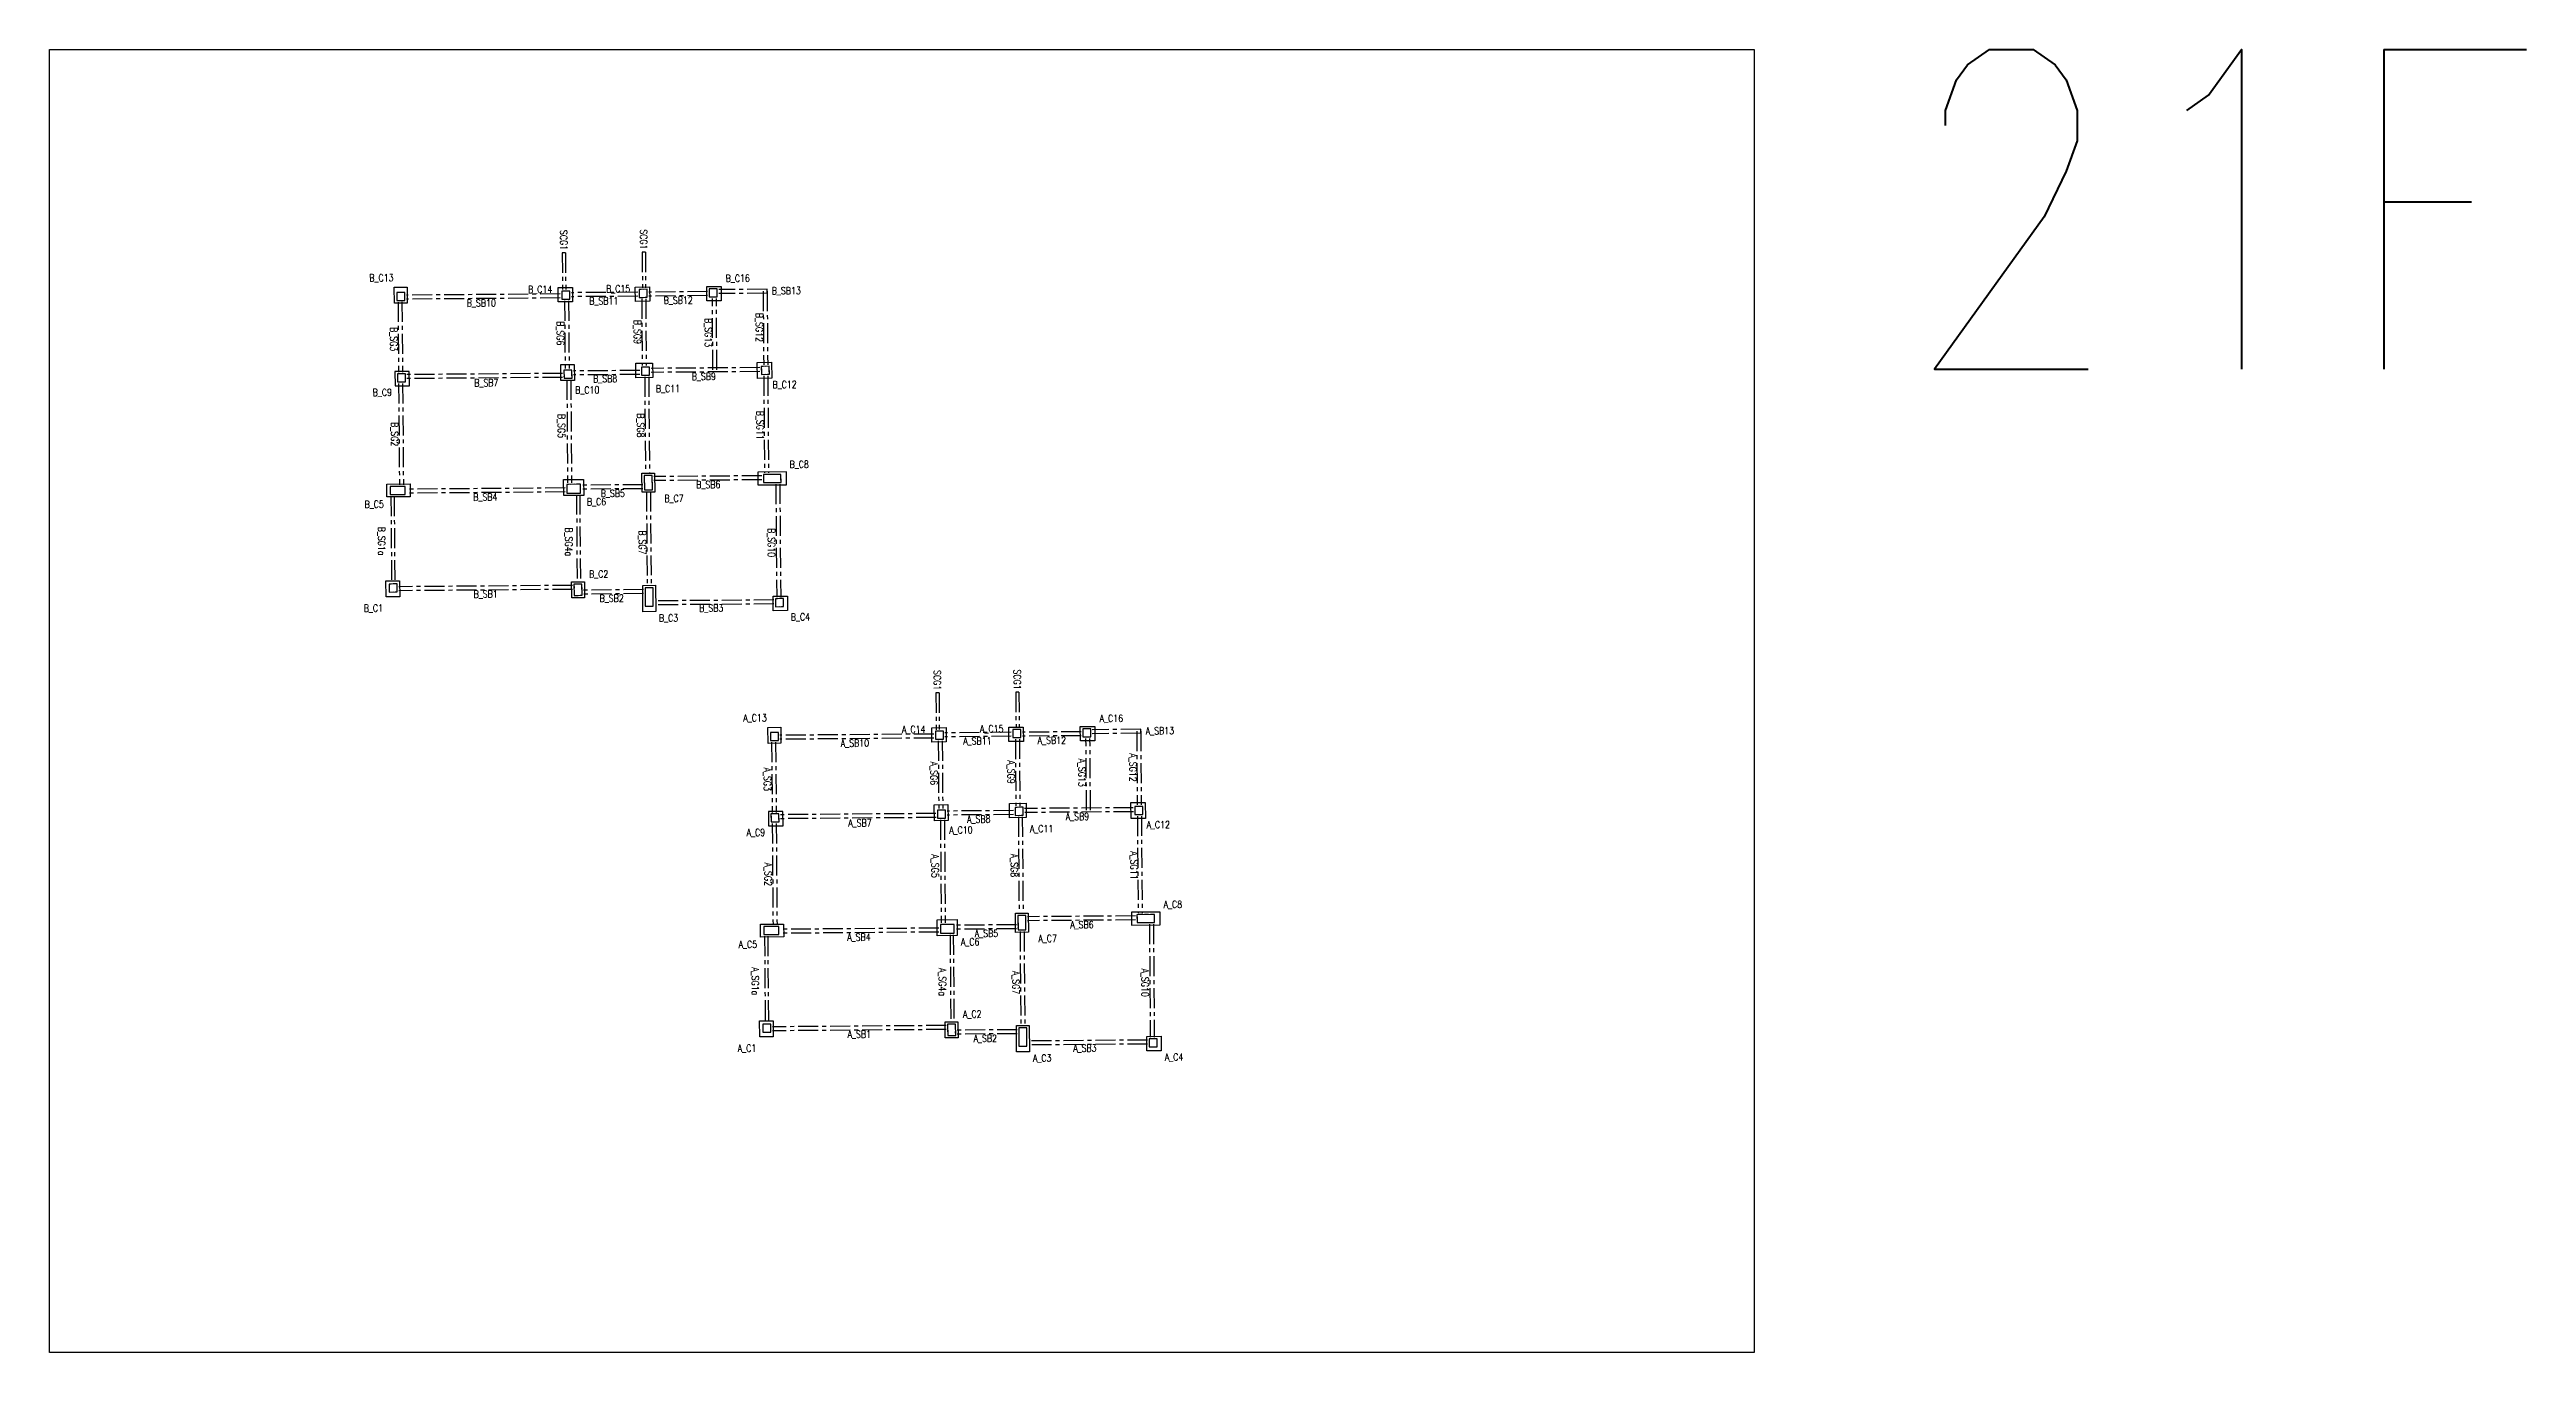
# Model space of a CAD drawing. Header units: millimetres. Extents: x 39613 to 69886, y 27475 to 191272.
# Drawn here: x 50002 to 65498, y 183116 to 191272 of the extents above; entities that cross this region are included whole.
import ezdxf
from ezdxf.enums import TextEntityAlignment as Align

# ---------------------------------------------------------------- set-up
doc = ezdxf.new("R2010")
doc.units = ezdxf.units.MM
doc.header["$LTSCALE"] = 100
doc.header["$MEASUREMENT"] = 0
doc.linetypes.add('CENTER', pattern=[2, 1.25, -0.25, 0.25, -0.25])
doc.linetypes.add('HIDDEN', pattern=[0.375, 0.25, -0.125])
for name, color, linetype in [('TC-COLUMN', 1, 'Continuous'), ('TC-TB', 2, 'Continuous'), ('TC-TC', 4, 'Continuous'), ('TC-虛鋼柱', 4, 'HIDDEN'), ('TC-鋼柱', 11, 'Continuous'), ('TC-鋼粱', 183, 'CENTER')]:
    doc.layers.add(name, color=color, linetype=linetype)
doc.styles.get("Standard").update_dxf_attribs({"font": 'txt.shx', "width": 0.8, "bigfont": 'ae.shx'})

msp = doc.modelspace()

# ---------------------------------------------------------------- texts
at = {"layer": 'Defpoints', "color": 3, "width": 0.8}
msp.add_text('21F', height=2000, rotation=360, dxfattribs=at).set_placement((61589.25, 191271.8), align=Align.TOP_LEFT)
at = {"layer": 'TC-TB', "width": 0.8}
for s, rotation, p in [('SCG1', 270.440027, (53718.57, 190083.19)), ('SCG1', 270.440027, (53218.52, 190079.35)), ('B_SB10', 0.440027, (52702.86, 189685.36)), ('B_SB11', 0.440027, (53468.98, 189698.74)), ('B_SB12', 0.440027, (53934.94, 189702.32)), ('B_SB13', 0.440027, (54610.95, 189762.51)), ('B_SG3', 270, (52155.92, 189458.81)), ('B_SG6', 270, (53197.98, 189495.65)), ('B_SG9', 270, (53680.51, 189504.11)), ('B_SG13', 270, (54123.05, 189499.9)), ('B_SG12', 270, (54442.67, 189532.45)), ('B_SB8', 0.440027, (53477.67, 189211.43)), ('B_SB9', 0.440027, (54095, 189225.81)), ('B_SB7', 0.440027, (52734.23, 189185.9)), ('B_SG2', 270, (52160.49, 188864.07)), ('B_SG5', 270, (53205.02, 188915.44)), ('B_SG8', 270, (53700, 188919.24)), ('B_SG11', 270, (54447.38, 188919.86)), ('B_SB4', 0.440027, (52727.92, 188471.01)), ('B_SB5', 0.440027, (53525.76, 188494.14)), ('B_SB6', 0.440027, (54122.86, 188548.72)), ('B_SG1a', 270, (52079.52, 188194.74)), ('B_SG4a', 270, (53250.59, 188190.02)), ('B_SG7', 270, (53710.77, 188186.58)), ('B_SG10', 270, (54518.16, 188185.5)), ('B_SB1', 0.440027, (52730.09, 187863.45)), ('B_SB2', 0.440027, (53518.38, 187837.06)), ('B_SB3', 0.440027, (54141.37, 187776.04)), ('SCG1', 270.440027, (55555.95, 187324.71)), ('SCG1', 270.440027, (56056, 187328.56)), ('A_SB10', 0.440027, (55040.29, 186930.73)), ('A_SB11', 0.440027, (55806.41, 186944.11)), ('A_SB12', 0.440027, (56272.37, 186947.69)), ('A_SB13', 0.440027, (56948.38, 187007.88)), ('A_SG3', 270, (54493.35, 186704.17)), ('A_SG6', 270, (55535.41, 186741.02)), ('A_SG9', 270, (56017.94, 186749.48)), ('A_SG13', 270, (56460.48, 186745.27)), ('A_SG12', 270, (56780.1, 186777.82)), ('A_SB7', 0.440027, (55071.66, 186431.27)), ('A_SB8', 0.440027, (55815.11, 186454.66)), ('A_SB9', 0.440027, (56432.43, 186471.18)), ('A_SG2', 270, (54497.92, 186109.44)), ('A_SG5', 270, (55542.45, 186160.81)), ('A_SG8', 270, (56037.44, 186164.61)), ('A_SG11', 270, (56787.31, 186165.25)), ('A_SB6', 0.440027, (56460.29, 185794.09)), ('A_SB4', 0.440027, (55065.35, 185716.38)), ('A_SB5', 0.440027, (55863.19, 185739.51)), ('A_SG1a', 270, (54416.95, 185440.11)), ('A_SG4a', 270, (55588.02, 185435.39)), ('A_SG7', 270, (56048.2, 185431.95)), ('A_SG10', 270, (56855.59, 185430.87)), ('A_SB1', 0.440027, (55067.52, 185108.82)), ('A_SB2', 0.440027, (55855.81, 185082.43)), ('A_SB3', 0.440027, (56478.8, 185021.41))]:
    msp.add_text(s, height=45, rotation=rotation, dxfattribs=at).set_placement(p, align=Align.MIDDLE_CENTER)
at = {"layer": 'TC-TC', "width": 0.8}
for s, p in [('B_C13', (52077.97, 189843.06)), ('B_C16', (54307.34, 189840.18)), ('B_C14', (53070.89, 189770.68)), ('B_C15', (53558.93, 189774.43)), ('B_C9', (52083.48, 189125.9)), ('B_C10', (53365.79, 189140.93)), ('B_C11', (53870.57, 189149.31)), ('B_C12', (54600.43, 189174.69)), ('B_C8', (54691.9, 188675.6)), ('B_C5', (52032.75, 188425.67)), ('B_C6', (53423.67, 188441.35)), ('B_C7', (53908.52, 188462.08)), ('B_C2', (53437.14, 187988.93)), ('B_C1', (52027.74, 187775.55)), ('B_C3', (53874.4, 187713.99)), ('B_C4', (54699.24, 187720.32)), ('A_C13', (54415.4, 187088.43)), ('A_C15', (55896.36, 187019.8)), ('A_C16', (56644.77, 187085.55)), ('A_C14', (55408.32, 187016.05)), ('A_C12', (56937.86, 186420.06)), ('A_C9', (54420.91, 186371.27)), ('A_C10', (55703.22, 186386.3)), ('A_C11', (56208, 186394.68)), ('A_C8', (57029.33, 185920.97)), ('A_C5', (54370.18, 185671.04)), ('A_C6', (55761.1, 185686.72)), ('A_C7', (56245.95, 185707.45)), ('A_C2', (55774.57, 185234.3)), ('A_C1', (54365.17, 185020.92)), ('A_C3', (56211.83, 184959.36)), ('A_C4', (57036.67, 184965.69))]:
    msp.add_text(s, height=45, rotation=0.440027, dxfattribs=at).set_placement(p, align=Align.MIDDLE_CENTER)

# ---------------------------------------------------------------- linework, layer by layer
at = {"layer": 'Defpoints'}
msp.add_lwpolyline([(60666.19, 191271.8), (60666.19, 183116.43), (50001.56, 183116.43), (50001.56, 191271.8)], close=True, dxfattribs=at)
at = {"layer": 'TC-COLUMN'}
for points in [[(52158.43, 189783.68), (52238.42, 189784.29), (52239.19, 189684.29), (52159.19, 189683.68)], [(53273.3, 189782.24), (53274, 189692.24), (53184, 189691.55), (53183.31, 189781.55)], [(53665.85, 189785.25), (53755.85, 189785.95), (53756.54, 189695.95), (53666.54, 189695.26)], [(54112.73, 189788.69), (54202.73, 189789.38), (54203.42, 189699.38), (54113.42, 189698.69)], [(52163.17, 189166.51), (52253.16, 189167.2), (52252.47, 189257.2), (52162.47, 189256.51)], [(53284.57, 189300.31), (53285.33, 189200.31), (53200.34, 189199.66), (53199.57, 189299.66)], [(53775.04, 189218.58), (53670.04, 189217.77), (53669.35, 189307.77), (53774.35, 189308.57)], [(54429.36, 189313.38), (54519.35, 189314.07), (54520.12, 189214.08), (54430.12, 189213.39)], [(53787.3, 188621.15), (53788.22, 188501.16), (53708.22, 188500.54), (53707.3, 188620.54)], [(54432.28, 188626.09), (54432.89, 188546.1), (54612.89, 188547.49), (54612.27, 188627.49)], [(52111.78, 188551.28), (52256.78, 188552.4), (52257.39, 188472.4), (52112.4, 188471.28)], [(53217.6, 188579.78), (53342.59, 188580.74), (53343.36, 188480.74), (53218.37, 188479.78)], [(52191.43, 187946.81), (52192.2, 187846.82), (52107.2, 187846.16), (52106.43, 187946.16)], [(53267.51, 187940.14), (53347.51, 187940.75), (53348.28, 187840.76), (53268.28, 187840.14)], [(54528.25, 187849.32), (54618.24, 187850.01), (54618.93, 187760.01), (54528.94, 187759.32)], [(54495.86, 187029.05), (54575.85, 187029.66), (54576.62, 186929.66), (54496.62, 186929.05)], [(55610.73, 187027.61), (55611.43, 186937.61), (55521.43, 186936.92), (55520.74, 187026.92)], [(56003.28, 187030.62), (56093.28, 187031.32), (56093.97, 186941.32), (56003.97, 186940.63)], [(56450.16, 187034.06), (56540.16, 187034.75), (56540.85, 186944.75), (56450.85, 186944.06)], [(54500.6, 186411.88), (54590.59, 186412.57), (54589.9, 186502.57), (54499.91, 186501.88)], [(55622, 186545.68), (55622.76, 186445.68), (55537.77, 186445.03), (55537, 186545.03)], [(56112.47, 186463.95), (56007.47, 186463.14), (56006.78, 186553.14), (56111.78, 186553.94)], [(56766.79, 186558.75), (56856.78, 186559.44), (56857.55, 186459.45), (56767.55, 186458.76)], [(55555.03, 185825.15), (55680.02, 185826.11), (55680.79, 185726.11), (55555.8, 185725.15)], [(56124.73, 185866.52), (56125.65, 185746.53), (56045.65, 185745.91), (56044.73, 185865.91)], [(56769.71, 185871.46), (56770.32, 185791.47), (56950.32, 185792.86), (56949.7, 185872.85)], [(54449.21, 185796.65), (54594.21, 185797.77), (54594.82, 185717.77), (54449.83, 185716.65)], [(54528.86, 185192.18), (54529.63, 185092.19), (54444.63, 185091.53), (54443.86, 185191.53)], [(55604.94, 185185.51), (55684.94, 185186.12), (55685.71, 185086.13), (55605.71, 185085.51)], [(56865.68, 185094.69), (56955.67, 185095.38), (56956.36, 185005.38), (56866.37, 185004.69)]]:
    msp.add_lwpolyline(points, close=True, dxfattribs=at)
for points in [[(53712.83, 187917.75), (53792.83, 187918.37), (53794.1, 187753.37), (53714.1, 187752.76), (53712.83, 187917.75)], [(56050.26, 185163.12), (56130.26, 185163.74), (56131.53, 184998.74), (56051.53, 184998.13), (56050.26, 185163.12)]]:
    msp.add_lwpolyline(points, dxfattribs=at)
at = {"layer": 'TC-虛鋼柱'}
for points in [[(52174.06, 189701.29), (52224.06, 189701.68), (52223.67, 189751.68), (52173.68, 189751.29)], [(53206.36, 189709.22), (53256.36, 189709.61), (53255.98, 189759.61), (53205.98, 189759.22)], [(53691.35, 189720.45), (53741.35, 189720.83), (53740.97, 189770.83), (53690.97, 189770.45)], [(54128.23, 189723.8), (54178.23, 189724.19), (54177.84, 189774.19), (54127.85, 189773.8)], [(52177.97, 189191.62), (52227.97, 189192.01), (52227.59, 189242.01), (52177.59, 189241.62)], [(53220.22, 189214.81), (53270.22, 189215.2), (53269.84, 189265.2), (53219.84, 189264.81)], [(53704.92, 189233.04), (53754.92, 189233.42), (53754.54, 189283.42), (53704.54, 189283.04)], [(54454.93, 189238.58), (54504.93, 189238.96), (54504.55, 189288.96), (54454.55, 189288.58)], [(53723.1, 188515.66), (53773.1, 188516.04), (53772.41, 188606.04), (53722.41, 188605.65)], [(54577.77, 188562.21), (54577.39, 188612.21), (54467.39, 188611.36), (54467.78, 188561.36)], [(52132.28, 188486.44), (52227.28, 188487.17), (52226.9, 188537.17), (52131.9, 188536.44)], [(53238.25, 188494.93), (53323.25, 188495.58), (53322.82, 188550.58), (53237.83, 188549.93)], [(52126.97, 187876.32), (52176.97, 187876.7), (52176.58, 187926.7), (52126.58, 187926.32)], [(53283.16, 187855.26), (53333.16, 187855.64), (53332.62, 187925.64), (53282.63, 187925.26)], [(53728.83, 187787.86), (53778.83, 187788.25), (53777.95, 187903.24), (53727.95, 187902.86)], [(54543.74, 187784.44), (54593.74, 187784.82), (54593.36, 187834.82), (54543.36, 187834.44)], [(54511.49, 186946.66), (54561.49, 186947.05), (54561.1, 186997.05), (54511.11, 186996.66)], [(55543.79, 186954.59), (55593.79, 186954.98), (55593.41, 187004.98), (55543.41, 187004.59)], [(56028.78, 186965.82), (56078.78, 186966.2), (56078.4, 187016.2), (56028.4, 187015.82)], [(56465.66, 186969.17), (56515.66, 186969.56), (56515.27, 187019.56), (56465.28, 187019.17)], [(54515.4, 186436.99), (54565.4, 186437.38), (54565.02, 186487.38), (54515.02, 186486.99)], [(55557.65, 186460.18), (55607.65, 186460.57), (55607.27, 186510.57), (55557.27, 186510.18)], [(56042.35, 186478.41), (56092.35, 186478.79), (56091.97, 186528.79), (56041.97, 186528.41)], [(56792.36, 186483.95), (56842.36, 186484.33), (56841.98, 186534.33), (56791.98, 186533.95)], [(56060.54, 185761.03), (56110.53, 185761.41), (56109.84, 185851.41), (56059.84, 185851.02)], [(56915.2, 185807.58), (56914.82, 185857.58), (56804.82, 185856.73), (56805.21, 185806.73)], [(54469.71, 185731.81), (54564.71, 185732.54), (54564.33, 185782.54), (54469.33, 185781.81)], [(55575.68, 185740.3), (55660.68, 185740.95), (55660.26, 185795.95), (55575.26, 185795.3)], [(54464.4, 185121.69), (54514.4, 185122.07), (54514.01, 185172.07), (54464.01, 185171.69)], [(55620.59, 185100.63), (55670.59, 185101.01), (55670.05, 185171.01), (55620.06, 185170.63)], [(56066.26, 185033.23), (56116.26, 185033.62), (56115.38, 185148.61), (56065.38, 185148.23)], [(56881.17, 185029.81), (56931.17, 185030.19), (56930.79, 185080.19), (56880.79, 185079.81)]]:
    msp.add_lwpolyline(points, close=True, dxfattribs=at)
at = {"layer": 'TC-鋼柱'}
for points in [[(52174.06, 189701.29), (52224.06, 189701.68), (52223.67, 189751.68), (52173.68, 189751.29)], [(53206.36, 189709.22), (53256.36, 189709.61), (53255.98, 189759.61), (53205.98, 189759.22)], [(53691.35, 189720.45), (53741.35, 189720.83), (53740.97, 189770.83), (53690.97, 189770.45)], [(54128.23, 189723.8), (54178.23, 189724.19), (54177.84, 189774.19), (54127.85, 189773.8)], [(52177.97, 189191.62), (52227.97, 189192.01), (52227.59, 189242.01), (52177.59, 189241.62)], [(53220.22, 189214.81), (53270.22, 189215.2), (53269.84, 189265.2), (53219.84, 189264.81)], [(53704.92, 189233.04), (53754.92, 189233.42), (53754.54, 189283.42), (53704.54, 189283.04)], [(54454.93, 189238.58), (54504.93, 189238.96), (54504.55, 189288.96), (54454.55, 189288.58)], [(53723.1, 188515.66), (53773.1, 188516.04), (53772.41, 188606.04), (53722.41, 188605.65)], [(54577.77, 188562.21), (54577.39, 188612.21), (54467.39, 188611.36), (54467.78, 188561.36)], [(52132.28, 188486.44), (52227.28, 188487.17), (52226.9, 188537.17), (52131.9, 188536.44)], [(53238.25, 188494.93), (53323.25, 188495.58), (53322.82, 188550.58), (53237.83, 188549.93)], [(52126.97, 187876.32), (52176.97, 187876.7), (52176.58, 187926.7), (52126.58, 187926.32)], [(53283.16, 187855.26), (53333.16, 187855.64), (53332.62, 187925.64), (53282.63, 187925.26)], [(53728.83, 187787.86), (53778.83, 187788.25), (53777.95, 187903.24), (53727.95, 187902.86)], [(54543.74, 187784.44), (54593.74, 187784.82), (54593.36, 187834.82), (54543.36, 187834.44)], [(54511.49, 186946.66), (54561.49, 186947.05), (54561.1, 186997.05), (54511.11, 186996.66)], [(55543.79, 186954.59), (55593.79, 186954.98), (55593.41, 187004.98), (55543.41, 187004.59)], [(56028.78, 186965.82), (56078.78, 186966.2), (56078.4, 187016.2), (56028.4, 187015.82)], [(56465.66, 186969.17), (56515.66, 186969.56), (56515.27, 187019.56), (56465.28, 187019.17)], [(54515.4, 186436.99), (54565.4, 186437.38), (54565.02, 186487.38), (54515.02, 186486.99)], [(55557.65, 186460.18), (55607.65, 186460.57), (55607.27, 186510.57), (55557.27, 186510.18)], [(56042.35, 186478.41), (56092.35, 186478.79), (56091.97, 186528.79), (56041.97, 186528.41)], [(56792.36, 186483.95), (56842.36, 186484.33), (56841.98, 186534.33), (56791.98, 186533.95)], [(56060.54, 185761.03), (56110.53, 185761.41), (56109.84, 185851.41), (56059.84, 185851.02)], [(56915.2, 185807.58), (56914.82, 185857.58), (56804.82, 185856.73), (56805.21, 185806.73)], [(54469.71, 185731.81), (54564.71, 185732.54), (54564.33, 185782.54), (54469.33, 185781.81)], [(55575.68, 185740.3), (55660.68, 185740.95), (55660.26, 185795.95), (55575.26, 185795.3)], [(54464.4, 185121.69), (54514.4, 185122.07), (54514.01, 185172.07), (54464.01, 185171.69)], [(55620.59, 185100.63), (55670.59, 185101.01), (55670.05, 185171.01), (55620.06, 185170.63)], [(56066.26, 185033.23), (56116.26, 185033.62), (56115.38, 185148.61), (56065.38, 185148.23)], [(56881.17, 185029.81), (56931.17, 185030.19), (56930.79, 185080.19), (56880.79, 185079.81)]]:
    msp.add_lwpolyline(points, close=True, dxfattribs=at)
at = {"layer": 'TC-鋼粱'}
for p, q in [((53229.13, 189999.42), (53209.14, 189999.27)), ((53209.14, 189999.27), (53210.9, 189769.26)), ((53229.13, 189999.42), (53230.9, 189769.41)), ((53729.18, 190003.26), (53709.18, 190003.11)), ((53709.18, 190003.11), (53710.89, 189780.6)), ((53729.18, 190003.26), (53730.89, 189780.75)), ((52181.64, 189691.35), (52185.01, 189251.68)), ((52206.64, 189691.54), (52210.01, 189251.87)), ((53196.11, 189741.65), (52233.81, 189734.25)), ((53196.31, 189716.65), (52234, 189709.26)), ((53223.91, 189699.36), (53227.17, 189274.87)), ((53248.91, 189699.55), (53252.17, 189275.06)), ((53681.1, 189752.87), (53266.05, 189749.68)), ((53681.29, 189727.87), (53266.25, 189724.68)), ((53706.43, 189710.56), (53709.63, 189293.08)), ((53731.43, 189710.76), (53734.63, 189293.27)), ((54117.98, 189756.23), (53751.1, 189753.41)), ((54118.17, 189731.23), (53751.29, 189728.41)), ((54151.74, 189266.25), (54148.31, 189713.96)), ((54176.74, 189266.44), (54173.31, 189714.15)), ((54490.84, 189771.59), (54187.88, 189769.26)), ((54491.03, 189746.59), (54188.07, 189744.26)), ((54465.94, 189758.9), (54469.47, 189298.69)), ((54491.03, 189746.59), (54490.84, 189771.59)), ((54490.94, 189759.09), (54494.47, 189298.88)), ((53209.99, 189244.55), (52237.63, 189237.08)), ((53210.18, 189219.55), (52237.82, 189212.08)), ((53694.69, 189262.96), (53279.88, 189259.77)), ((53694.89, 189237.96), (53280.07, 189234.78)), ((53725.17, 189223.19), (53729.84, 188615.71)), ((53750.17, 189223.39), (53754.84, 188615.9)), ((54444.61, 189281), (53764.6, 189275.78)), ((54444.8, 189256), (53764.79, 189250.78)), ((54470.01, 189228.69), (54474.67, 188621.42)), ((54495.01, 189228.88), (54499.67, 188621.61)), ((52185.55, 189181.68), (52190.43, 188546.89)), ((52210.55, 189181.87), (52215.42, 188547.08)), ((53237.8, 189204.95), (53242.75, 188559.97)), ((53262.8, 189205.14), (53267.75, 188560.16)), ((54457.45, 188603.79), (53782.47, 188598.6)), ((52137.36, 188476.48), (52141.51, 187936.43)), ((52157.36, 188476.63), (52161.51, 187936.58)), ((53228, 188527.35), (52237.03, 188519.74)), ((53228.19, 188502.35), (52237.22, 188494.74)), ((53298.32, 188485.39), (53302.55, 187935.41)), ((53318.32, 188485.55), (53322.55, 187935.56)), ((53712.86, 188548.08), (53332.87, 188545.16)), ((53713.05, 188523.08), (53333.06, 188520.16)), ((53735.82, 188505.62), (53740.37, 187912.95)), ((53760.82, 188505.81), (53765.37, 187913.15)), ((54457.64, 188578.79), (53782.66, 188573.6)), ((54545.35, 188551.96), (54550.78, 187844.49)), ((54570.35, 188552.15), (54575.78, 187844.68)), ((53272.68, 187917.68), (52186.72, 187909.34)), ((53272.88, 187892.68), (52186.91, 187884.34)), ((53718.04, 187891.1), (53342.91, 187888.22)), ((53718.23, 187866.1), (53343.1, 187863.22)), ((54533.42, 187826.55), (53788.58, 187820.83)), ((54533.61, 187801.55), (53788.77, 187795.83)), ((55566.56, 187244.79), (55546.57, 187244.64)), ((55546.57, 187244.64), (55548.33, 187014.63)), ((55566.56, 187244.79), (55568.33, 187014.78)), ((56066.61, 187248.63), (56046.61, 187248.48)), ((56046.61, 187248.48), (56048.32, 187025.97)), ((56066.61, 187248.63), (56068.32, 187026.12)), ((54519.07, 186936.72), (54522.44, 186497.05)), ((54544.07, 186936.91), (54547.44, 186497.24)), ((55533.54, 186987.02), (54571.24, 186979.62)), ((55533.74, 186962.02), (54571.43, 186954.63)), ((55561.34, 186944.73), (55564.6, 186520.24)), ((55586.34, 186944.92), (55589.6, 186520.43)), ((56018.53, 186998.24), (55603.48, 186995.05)), ((56018.72, 186973.24), (55603.68, 186970.05)), ((56043.86, 186955.93), (56047.06, 186538.45)), ((56068.86, 186956.13), (56072.06, 186538.64)), ((56455.41, 187001.6), (56088.53, 186998.78)), ((56455.6, 186976.6), (56088.72, 186973.78)), ((56489.17, 186511.62), (56485.74, 186959.33)), ((56514.17, 186511.81), (56510.74, 186959.52)), ((56828.27, 187016.96), (56525.31, 187014.63)), ((56828.46, 186991.96), (56525.5, 186989.63)), ((56803.37, 187004.27), (56806.9, 186544.06)), ((56828.46, 186991.96), (56828.27, 187016.96)), ((56828.37, 187004.46), (56831.9, 186544.25)), ((54522.98, 186427.05), (54527.86, 185792.26)), ((54547.98, 186427.24), (54552.85, 185792.45)), ((55547.42, 186489.92), (54575.06, 186482.45)), ((55547.61, 186464.92), (54575.25, 186457.45)), ((55575.23, 186450.32), (55580.18, 185805.34)), ((55600.23, 186450.51), (55605.18, 185805.53)), ((56032.12, 186508.33), (55617.31, 186505.14)), ((56032.32, 186483.33), (55617.5, 186480.15)), ((56062.6, 186468.56), (56067.27, 185861.08)), ((56087.6, 186468.76), (56092.27, 185861.27)), ((56782.04, 186526.37), (56102.03, 186521.15)), ((56782.23, 186501.37), (56102.22, 186496.15)), ((56807.44, 186474.06), (56812.1, 185866.79)), ((56832.44, 186474.25), (56837.1, 185866.98)), ((56794.88, 185849.16), (56119.9, 185843.97)), ((56795.07, 185824.16), (56120.09, 185818.97)), ((54474.79, 185721.85), (54478.94, 185181.8)), ((54494.79, 185722), (54498.94, 185181.95)), ((55565.43, 185772.72), (54574.46, 185765.11)), ((55565.62, 185747.72), (54574.65, 185740.11)), ((55635.76, 185730.76), (55639.98, 185180.78)), ((55655.75, 185730.92), (55659.98, 185180.93)), ((56050.29, 185793.45), (55670.3, 185790.53)), ((56050.48, 185768.45), (55670.49, 185765.53)), ((56073.25, 185750.99), (56077.8, 185158.32)), ((56098.25, 185751.18), (56102.8, 185158.52)), ((56882.78, 185797.33), (56888.21, 185089.86)), ((56907.78, 185797.52), (56913.21, 185090.05)), ((55610.11, 185163.05), (54524.15, 185154.71)), ((55610.31, 185138.05), (54524.34, 185129.71)), ((56055.47, 185136.47), (55680.34, 185133.59)), ((56055.66, 185111.47), (55680.53, 185108.59)), ((56870.85, 185071.92), (56126.01, 185066.2)), ((56871.04, 185046.92), (56126.2, 185041.2))]:
    msp.add_line(p, q, dxfattribs=at)

msp.set_redraw_order([(e.dxf.handle, doc.entitydb.next_handle()) for e in msp.query("TEXT MTEXT ATTDEF DIMENSION ARC_DIMENSION")])  # texts and dimensions are drawn at this point

doc.saveas('drawing.dxf')
